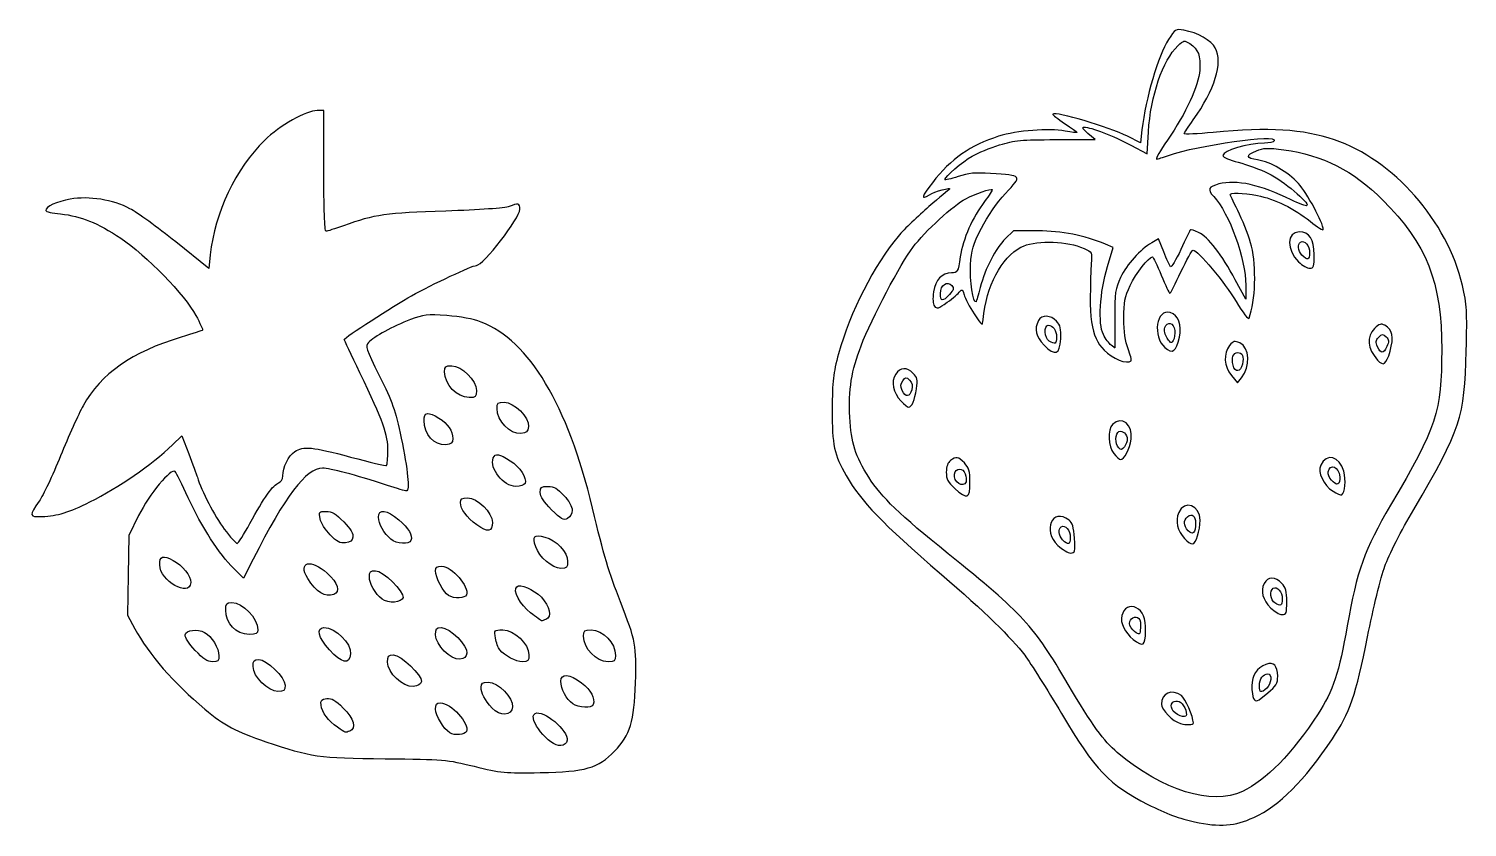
# Model space of a CAD drawing. Header units: centimetres. Extents: x -13.4 to 12.8, y -7.2 to 7.3.
import ezdxf

# ---------------------------------------------------------------- set-up
doc = ezdxf.new("R2010")
doc.units = ezdxf.units.CM
doc.header["$MEASUREMENT"] = 0
doc.layers.add('Layer 1', color=7, linetype='Continuous')

msp = doc.modelspace()

# ---------------------------------------------------------------- linework, layer by layer
at = {"layer": 'Layer 1'}
for points, knots in [([(7.80518, -7.06656), (7.54211, -7.01056), (7.29285, -6.91702), (6.9567, -6.74812), (6.9567, -6.74812), (6.25749, -6.39681), (6.0005, -6.1258), (5.38903, -5.09497), (5.38903, -5.09497), (5.13101, -4.66), (4.83056, -4.18481), (4.72136, -4.03899), (4.72136, -4.03899), (4.48424, -3.72236), (3.99828, -3.2499), (3.21099, -2.57057), (3.21099, -2.57057), (2.11623, -1.62593), (1.76077, -1.25663), (1.48204, -0.77428), (1.48204, -0.77428), (1.26048, -0.39086), (1.22418, -0.22065), (1.22607, 0.426), (1.22607, 0.426), (1.2276, 0.9486), (1.24248, 1.07962), (1.34128, 1.44003), (1.34128, 1.44003), (1.54568, 2.18567), (1.99318, 3.06697), (2.4246, 3.57352), (2.4246, 3.57352), (2.53842, 3.70716), (2.78986, 3.95032), (2.98335, 4.11388), (2.98335, 4.11388), (3.17684, 4.27744), (3.34447, 4.42006), (3.35585, 4.43083), (3.35585, 4.43083), (3.40332, 4.47573), (3.07891, 4.3862), (2.9901, 4.32989), (2.9901, 4.32989), (2.83099, 4.229), (2.84688, 4.29073), (3.0464, 4.54849), (3.0464, 4.54849), (3.38189, 4.98193), (3.74035, 5.23366), (4.24572, 5.3907), (4.24572, 5.3907), (4.59007, 5.4977), (5.15366, 5.54194), (5.45635, 5.48573), (5.45635, 5.48573), (5.57586, 5.46353), (5.67364, 5.45195), (5.67364, 5.46), (5.67364, 5.46), (5.67364, 5.46804), (5.57092, 5.54282), (5.44538, 5.62618), (5.44538, 5.62618), (5.31983, 5.70954), (5.22452, 5.78514), (5.23357, 5.79419), (5.23357, 5.79419), (5.2873, 5.84792), (6.24356, 5.56351), (6.59014, 5.39072), (6.59014, 5.39072), (6.59014, 5.39072), (6.82372, 5.27426), (6.82372, 5.27426), (6.82372, 5.27426), (6.82372, 5.27426), (6.85145, 5.50938), (6.85145, 5.50938), (6.85145, 5.50938), (6.92043, 6.09437), (7.14182, 6.84958), (7.33244, 7.15014), (7.33244, 7.15014), (7.45276, 7.33987), (7.46217, 7.34558), (7.61039, 7.31887), (7.61039, 7.31887), (7.86393, 7.27319), (8.11241, 7.13312), (8.18338, 6.99585), (8.18338, 6.99585), (8.32467, 6.72263), (8.17625, 6.24026), (7.78109, 5.68843), (7.78109, 5.68843), (7.6919, 5.56388), (7.61893, 5.45078), (7.61893, 5.43709), (7.61893, 5.43709), (7.61893, 5.4234), (7.8564, 5.43463), (8.14664, 5.46206), (8.14664, 5.46206), (9.16691, 5.55846), (9.76261, 5.52197), (10.34467, 5.32741), (10.34467, 5.32741), (11.41534, 4.96953), (12.40101, 3.848), (12.67074, 2.68073), (12.67074, 2.68073), (12.75085, 2.33407), (12.75794, 2.21178), (12.73955, 1.49462), (12.73955, 1.49462), (12.70808, 0.26715), (12.6487, 0.08766), (11.78555, -1.3894), (11.78555, -1.3894), (11.5679, -1.76185), (11.33206, -2.22621), (11.26147, -2.4213), (11.26147, -2.4213), (11.19088, -2.61639), (11.04979, -3.19362), (10.94794, -3.70403), (10.94794, -3.70403), (10.73708, -4.76075), (10.62477, -5.08681), (10.31047, -5.55473), (10.31047, -5.55473), (9.79159, -6.32723), (9.35106, -6.76847), (8.88129, -6.9862), (8.88129, -6.9862), (8.54299, -7.143), (8.26263, -7.16394), (7.80517, -7.06656), (7.80517, -7.06656), (7.80517, -7.06656), (7.80518, -7.06656), (7.80518, -7.06656)], [0, 0, 0, 0, 0.02702703, 0.02702703, 0.02702703, 0.02702703, 0.05405405, 0.05405405, 0.05405405, 0.05405405, 0.08108108, 0.08108108, 0.08108108, 0.08108108, 0.10810811, 0.10810811, 0.10810811, 0.10810811, 0.13513514, 0.13513514, 0.13513514, 0.13513514, 0.16216216, 0.16216216, 0.16216216, 0.16216216, 0.18918919, 0.18918919, 0.18918919, 0.18918919, 0.21621622, 0.21621622, 0.21621622, 0.21621622, 0.24324324, 0.24324324, 0.24324324, 0.24324324, 0.27027027, 0.27027027, 0.27027027, 0.27027027, 0.2972973, 0.2972973, 0.2972973, 0.2972973, 0.32432432, 0.32432432, 0.32432432, 0.32432432, 0.35135135, 0.35135135, 0.35135135, 0.35135135, 0.37837838, 0.37837838, 0.37837838, 0.37837838, 0.40540541, 0.40540541, 0.40540541, 0.40540541, 0.43243243, 0.43243243, 0.43243243, 0.43243243, 0.45945946, 0.45945946, 0.45945946, 0.45945946, 0.48648649, 0.48648649, 0.48648649, 0.48648649, 0.51351351, 0.51351351, 0.51351351, 0.51351351, 0.54054054, 0.54054054, 0.54054054, 0.54054054, 0.56756757, 0.56756757, 0.56756757, 0.56756757, 0.59459459, 0.59459459, 0.59459459, 0.59459459, 0.62162162, 0.62162162, 0.62162162, 0.62162162, 0.64864865, 0.64864865, 0.64864865, 0.64864865, 0.67567568, 0.67567568, 0.67567568, 0.67567568, 0.7027027, 0.7027027, 0.7027027, 0.7027027, 0.72972973, 0.72972973, 0.72972973, 0.72972973, 0.75675676, 0.75675676, 0.75675676, 0.75675676, 0.78378378, 0.78378378, 0.78378378, 0.78378378, 0.81081081, 0.81081081, 0.81081081, 0.81081081, 0.83783784, 0.83783784, 0.83783784, 0.83783784, 0.86486486, 0.86486486, 0.86486486, 0.86486486, 0.89189189, 0.89189189, 0.89189189, 0.89189189, 0.91891892, 0.91891892, 0.91891892, 0.91891892, 0.94594595, 0.94594595, 0.94594595, 0.94594595, 1, 1, 1, 1]), ([(6.35789, 2.07122), (6.35667, 2.55484), (6.36554, 2.61795), (6.46404, 2.82657), (6.46404, 2.82657), (6.57627, 3.06427), (6.81882, 3.3344), (7.0304, 3.45735), (7.0304, 3.45735), (7.0304, 3.45735), (7.15436, 3.52938), (7.15436, 3.52938), (7.15436, 3.52938), (7.15436, 3.52938), (7.24823, 3.2918), (7.24823, 3.2918), (7.24823, 3.2918), (7.29986, 3.16113), (7.35464, 3.03971), (7.36995, 3.02198), (7.36995, 3.02198), (7.38527, 3.00425), (7.46924, 3.14394), (7.55655, 3.3324), (7.55655, 3.3324), (7.64386, 3.52086), (7.72178, 3.68305), (7.72971, 3.69282), (7.72971, 3.69282), (7.73764, 3.70259), (7.80512, 3.6815), (7.87968, 3.64594), (7.87968, 3.64594), (8.0507, 3.56439), (8.30336, 3.23817), (8.54633, 2.78519), (8.54633, 2.78519), (8.54633, 2.78519), (8.73503, 2.43338), (8.73503, 2.43338), (8.73503, 2.43338), (8.73503, 2.43338), (8.73572, 2.68544), (8.73572, 2.68544), (8.73572, 2.68544), (8.73704, 3.16211), (8.43683, 3.99406), (8.15365, 4.29855), (8.15365, 4.29855), (8.03546, 4.42563), (8.05547, 4.4739), (8.24779, 4.52569), (8.24779, 4.52569), (8.55968, 4.60967), (9.02107, 4.50796), (9.55822, 4.23681), (9.55822, 4.23681), (9.7027, 4.16388), (9.83299, 4.1165), (9.84776, 4.13151), (9.84776, 4.13151), (9.89775, 4.18234), (9.41607, 4.58477), (9.14651, 4.71738), (9.14651, 4.71738), (8.99918, 4.78986), (8.75351, 4.88059), (8.60058, 4.91901), (8.60058, 4.91901), (8.44193, 4.95886), (8.32252, 5.0112), (8.32252, 5.04089), (8.32252, 5.04089), (8.32252, 5.1312), (8.76863, 5.26548), (9.07543, 5.26751), (9.07543, 5.26751), (9.15945, 5.26807), (9.23971, 5.28715), (9.25378, 5.30991), (9.25378, 5.30991), (9.33225, 5.43688), (7.86851, 5.23357), (7.33433, 5.0433), (7.33433, 5.0433), (7.23472, 5.00782), (7.13658, 4.97879), (7.11623, 4.97879), (7.11623, 4.97879), (7.09588, 4.97879), (7.18483, 5.13245), (7.31389, 5.32025), (7.31389, 5.32025), (7.65427, 5.81557), (7.87978, 6.30489), (7.90065, 6.59342), (7.90065, 6.59342), (7.91961, 6.85547), (7.87551, 6.97241), (7.71907, 7.07491), (7.71907, 7.07491), (7.61949, 7.14016), (7.61054, 7.1385), (7.50206, 7.03457), (7.50206, 7.03457), (7.22982, 6.77375), (7.00786, 6.12232), (6.96895, 5.46993), (6.96895, 5.46993), (6.96895, 5.46993), (6.94517, 5.0712), (6.94517, 5.0712), (6.94517, 5.0712), (6.94517, 5.0712), (6.6475, 5.23176), (6.6475, 5.23176), (6.6475, 5.23176), (6.34513, 5.39485), (5.92151, 5.55831), (5.80165, 5.55813), (5.80165, 5.55813), (5.75754, 5.55805), (5.77975, 5.52038), (5.86875, 5.44431), (5.86875, 5.44431), (5.86875, 5.44431), (6.0018, 5.33059), (6.0018, 5.33059), (6.0018, 5.33059), (6.0018, 5.33059), (5.2893, 5.33059), (5.2893, 5.33059), (5.2893, 5.33059), (4.65863, 5.33059), (4.54115, 5.31948), (4.26638, 5.23384), (4.26638, 5.23384), (4.09565, 5.18063), (3.87215, 5.08976), (3.76971, 5.03192), (3.76971, 5.03192), (3.58878, 4.92975), (3.27304, 4.65791), (3.27304, 4.6043), (3.27304, 4.6043), (3.27304, 4.58969), (3.38013, 4.61424), (3.51103, 4.65885), (3.51103, 4.65885), (3.70462, 4.72483), (3.81465, 4.73543), (4.10082, 4.71567), (4.10082, 4.71567), (4.68766, 4.67515), (4.68064, 4.68439), (4.37525, 4.35455), (4.37525, 4.35455), (4.21218, 4.17842), (4.04529, 3.93813), (3.93513, 3.72088), (3.93513, 3.72088), (3.78532, 3.42542), (3.75455, 3.32211), (3.73757, 3.05753), (3.73757, 3.05753), (3.72006, 2.78467), (3.78743, 2.33381), (3.83814, 2.38451), (3.83814, 2.38451), (3.84673, 2.3931), (3.88181, 2.51004), (3.9161, 2.64438), (3.9161, 2.64438), (4.00403, 2.98887), (4.19437, 3.36037), (4.36992, 3.53016), (4.36992, 3.53016), (4.36992, 3.53016), (4.5197, 3.67502), (4.5197, 3.67502), (4.5197, 3.67502), (4.5197, 3.67502), (4.96214, 3.67298), (4.96214, 3.67298), (4.96214, 3.67298), (5.39732, 3.67097), (5.80649, 3.59), (6.18897, 3.43019), (6.18897, 3.43019), (6.18897, 3.43019), (6.32585, 3.373), (6.32585, 3.373), (6.32585, 3.373), (6.32585, 3.373), (6.22454, 3.02734), (6.22454, 3.02734), (6.22454, 3.02734), (6.08513, 2.55168), (6.05101, 1.98248), (6.15039, 1.79017), (6.15039, 1.79017), (6.19109, 1.7114), (6.25413, 1.62427), (6.29047, 1.59653), (6.29047, 1.59653), (6.32681, 1.5688), (6.35714, 1.54552), (6.35787, 1.54479), (6.35787, 1.54479), (6.35861, 1.54407), (6.35861, 1.78094), (6.35787, 2.07118), (6.35787, 2.07118), (6.35787, 2.07118), (6.35789, 2.07122), (6.35789, 2.07122)], [0, 0, 0, 0, 0.01818182, 0.01818182, 0.01818182, 0.01818182, 0.03636364, 0.03636364, 0.03636364, 0.03636364, 0.05454545, 0.05454545, 0.05454545, 0.05454545, 0.07272727, 0.07272727, 0.07272727, 0.07272727, 0.09090909, 0.09090909, 0.09090909, 0.09090909, 0.10909091, 0.10909091, 0.10909091, 0.10909091, 0.12727273, 0.12727273, 0.12727273, 0.12727273, 0.14545455, 0.14545455, 0.14545455, 0.14545455, 0.16363636, 0.16363636, 0.16363636, 0.16363636, 0.18181818, 0.18181818, 0.18181818, 0.18181818, 0.2, 0.2, 0.2, 0.2, 0.21818182, 0.21818182, 0.21818182, 0.21818182, 0.23636364, 0.23636364, 0.23636364, 0.23636364, 0.25454545, 0.25454545, 0.25454545, 0.25454545, 0.27272727, 0.27272727, 0.27272727, 0.27272727, 0.29090909, 0.29090909, 0.29090909, 0.29090909, 0.30909091, 0.30909091, 0.30909091, 0.30909091, 0.32727273, 0.32727273, 0.32727273, 0.32727273, 0.34545455, 0.34545455, 0.34545455, 0.34545455, 0.36363636, 0.36363636, 0.36363636, 0.36363636, 0.38181818, 0.38181818, 0.38181818, 0.38181818, 0.4, 0.4, 0.4, 0.4, 0.41818182, 0.41818182, 0.41818182, 0.41818182, 0.43636364, 0.43636364, 0.43636364, 0.43636364, 0.45454545, 0.45454545, 0.45454545, 0.45454545, 0.47272727, 0.47272727, 0.47272727, 0.47272727, 0.49090909, 0.49090909, 0.49090909, 0.49090909, 0.50909091, 0.50909091, 0.50909091, 0.50909091, 0.52727273, 0.52727273, 0.52727273, 0.52727273, 0.54545455, 0.54545455, 0.54545455, 0.54545455, 0.56363636, 0.56363636, 0.56363636, 0.56363636, 0.58181818, 0.58181818, 0.58181818, 0.58181818, 0.6, 0.6, 0.6, 0.6, 0.61818182, 0.61818182, 0.61818182, 0.61818182, 0.63636364, 0.63636364, 0.63636364, 0.63636364, 0.65454545, 0.65454545, 0.65454545, 0.65454545, 0.67272727, 0.67272727, 0.67272727, 0.67272727, 0.69090909, 0.69090909, 0.69090909, 0.69090909, 0.70909091, 0.70909091, 0.70909091, 0.70909091, 0.72727273, 0.72727273, 0.72727273, 0.72727273, 0.74545455, 0.74545455, 0.74545455, 0.74545455, 0.76363636, 0.76363636, 0.76363636, 0.76363636, 0.78181818, 0.78181818, 0.78181818, 0.78181818, 0.8, 0.8, 0.8, 0.8, 0.81818182, 0.81818182, 0.81818182, 0.81818182, 0.83636364, 0.83636364, 0.83636364, 0.83636364, 0.85454545, 0.85454545, 0.85454545, 0.85454545, 0.87272727, 0.87272727, 0.87272727, 0.87272727, 0.89090909, 0.89090909, 0.89090909, 0.89090909, 0.90909091, 0.90909091, 0.90909091, 0.90909091, 0.92727273, 0.92727273, 0.92727273, 0.92727273, 0.94545455, 0.94545455, 0.94545455, 0.94545455, 0.96363636, 0.96363636, 0.96363636, 0.96363636, 1, 1, 1, 1]), ([(-9.81272, -1.74672), (-9.99025, -1.50754), (-10.22773, -1.05084), (-10.30234, -0.80512), (-10.30234, -0.80512), (-10.31962, -0.74821), (-10.38954, -0.55545), (-10.45772, -0.37677), (-10.45772, -0.37677), (-10.45772, -0.37677), (-10.58168, -0.0519), (-10.58168, -0.0519), (-10.58168, -0.0519), (-10.58168, -0.0519), (-10.75299, -0.21478), (-10.75299, -0.21478), (-10.75299, -0.21478), (-11.13921, -0.582), (-11.7229, -0.9856), (-12.25376, -1.25251), (-12.25376, -1.25251), (-12.63188, -1.44263), (-12.83729, -1.5053), (-13.12265, -1.51764), (-13.12265, -1.51764), (-13.35875, -1.52784), (-13.36356, -1.50149), (-13.17375, -1.23718), (-13.17375, -1.23718), (-13.10447, -1.14071), (-12.93048, -0.77183), (-12.78711, -0.41745), (-12.78711, -0.41745), (-12.64374, -0.06307), (-12.45988, 0.34588), (-12.37855, 0.49133), (-12.37855, 0.49133), (-12.04771, 1.08292), (-11.50153, 1.46584), (-10.59319, 1.74303), (-10.59319, 1.74303), (-10.38831, 1.80555), (-10.21424, 1.8618), (-10.20636, 1.86802), (-10.20636, 1.86802), (-10.19848, 1.87425), (-10.25394, 1.9955), (-10.32961, 2.13747), (-10.32961, 2.13747), (-10.52354, 2.50132), (-11.23324, 3.23076), (-11.69162, 3.53737), (-11.69162, 3.53737), (-12.11814, 3.82267), (-12.41173, 3.94146), (-12.78471, 3.97968), (-12.78471, 3.97968), (-12.93383, 3.99496), (-13.05584, 4.02308), (-13.05584, 4.04218), (-13.05584, 4.04218), (-13.05584, 4.11236), (-12.8535, 4.2063), (-12.60991, 4.24921), (-12.60991, 4.24921), (-12.26993, 4.3091), (-11.83131, 4.23902), (-11.52533, 4.07594), (-11.52533, 4.07594), (-11.39739, 4.00775), (-11.02357, 3.7356), (-10.69462, 3.47116), (-10.69462, 3.47116), (-10.69462, 3.47116), (-10.09653, 2.99036), (-10.09653, 2.99036), (-10.09653, 2.99036), (-10.09653, 2.99036), (-10.069, 3.23567), (-10.069, 3.23567), (-10.069, 3.23567), (-9.98217, 4.0095), (-9.6071, 4.80067), (-9.08199, 5.31769), (-9.08199, 5.31769), (-8.81117, 5.58434), (-8.32599, 5.85853), (-8.12499, 5.85853), (-8.12499, 5.85853), (-8.12499, 5.85853), (-8.00638, 5.85853), (-8.00638, 5.85853), (-8.00638, 5.85853), (-8.00638, 5.85853), (-8.00638, 4.76172), (-8.00638, 4.76172), (-8.00638, 4.76172), (-8.00638, 4.10445), (-7.99078, 3.66491), (-7.96746, 3.66491), (-7.96746, 3.66491), (-7.94605, 3.66491), (-7.80171, 3.71063), (-7.64669, 3.76651), (-7.64669, 3.76651), (-7.08508, 3.96896), (-6.87109, 3.99978), (-5.79206, 4.03364), (-5.79206, 4.03364), (-5.18323, 4.05274), (-4.70938, 4.08575), (-4.64082, 4.11384), (-4.64082, 4.11384), (-4.47572, 4.18148), (-4.44692, 4.1743), (-4.44692, 4.06546), (-4.44692, 4.06546), (-4.44692, 3.9024), (-5.1101, 3.04407), (-5.23608, 3.04407), (-5.23608, 3.04407), (-5.30745, 3.04407), (-6.03745, 2.70225), (-6.4129, 2.49303), (-6.4129, 2.49303), (-6.73961, 2.31097), (-7.63388, 1.73054), (-7.63388, 1.70054), (-7.63388, 1.70054), (-7.63388, 1.69446), (-7.50559, 1.42155), (-7.34879, 1.09406), (-7.34879, 1.09406), (-6.92368, 0.2062), (-6.83821, -0.03276), (-6.84228, -0.32205), (-6.84228, -0.32205), (-6.84419, -0.45779), (-6.85441, -0.57751), (-6.865, -0.58809), (-6.865, -0.58809), (-6.87559, -0.59868), (-7.16954, -0.53077), (-7.51823, -0.4372), (-7.51823, -0.4372), (-8.22018, -0.24882), (-8.37249, -0.23384), (-8.53085, -0.33761), (-8.53085, -0.33761), (-8.6489, -0.41496), (-8.75139, -0.62069), (-8.75139, -0.78031), (-8.75139, -0.78031), (-8.75139, -0.84308), (-8.78074, -0.89164), (-8.82767, -0.90654), (-8.82767, -0.90654), (-8.92491, -0.9374), (-9.09893, -1.18446), (-9.34661, -1.64326), (-9.34661, -1.64326), (-9.45414, -1.84244), (-9.5598, -2.00541), (-9.58142, -2.00541), (-9.58142, -2.00541), (-9.60304, -2.00541), (-9.70713, -1.889), (-9.81273, -1.74673), (-9.81273, -1.74673), (-9.81273, -1.74673), (-9.81272, -1.74672), (-9.81272, -1.74672)], [0, 0, 0, 0, 0.02272727, 0.02272727, 0.02272727, 0.02272727, 0.04545455, 0.04545455, 0.04545455, 0.04545455, 0.06818182, 0.06818182, 0.06818182, 0.06818182, 0.09090909, 0.09090909, 0.09090909, 0.09090909, 0.11363636, 0.11363636, 0.11363636, 0.11363636, 0.13636364, 0.13636364, 0.13636364, 0.13636364, 0.15909091, 0.15909091, 0.15909091, 0.15909091, 0.18181818, 0.18181818, 0.18181818, 0.18181818, 0.20454545, 0.20454545, 0.20454545, 0.20454545, 0.22727273, 0.22727273, 0.22727273, 0.22727273, 0.25, 0.25, 0.25, 0.25, 0.27272727, 0.27272727, 0.27272727, 0.27272727, 0.29545455, 0.29545455, 0.29545455, 0.29545455, 0.31818182, 0.31818182, 0.31818182, 0.31818182, 0.34090909, 0.34090909, 0.34090909, 0.34090909, 0.36363636, 0.36363636, 0.36363636, 0.36363636, 0.38636364, 0.38636364, 0.38636364, 0.38636364, 0.40909091, 0.40909091, 0.40909091, 0.40909091, 0.43181818, 0.43181818, 0.43181818, 0.43181818, 0.45454545, 0.45454545, 0.45454545, 0.45454545, 0.47727273, 0.47727273, 0.47727273, 0.47727273, 0.5, 0.5, 0.5, 0.5, 0.52272727, 0.52272727, 0.52272727, 0.52272727, 0.54545455, 0.54545455, 0.54545455, 0.54545455, 0.56818182, 0.56818182, 0.56818182, 0.56818182, 0.59090909, 0.59090909, 0.59090909, 0.59090909, 0.61363636, 0.61363636, 0.61363636, 0.61363636, 0.63636364, 0.63636364, 0.63636364, 0.63636364, 0.65909091, 0.65909091, 0.65909091, 0.65909091, 0.68181818, 0.68181818, 0.68181818, 0.68181818, 0.70454545, 0.70454545, 0.70454545, 0.70454545, 0.72727273, 0.72727273, 0.72727273, 0.72727273, 0.75, 0.75, 0.75, 0.75, 0.77272727, 0.77272727, 0.77272727, 0.77272727, 0.79545455, 0.79545455, 0.79545455, 0.79545455, 0.81818182, 0.81818182, 0.81818182, 0.81818182, 0.84090909, 0.84090909, 0.84090909, 0.84090909, 0.86363636, 0.86363636, 0.86363636, 0.86363636, 0.88636364, 0.88636364, 0.88636364, 0.88636364, 0.90909091, 0.90909091, 0.90909091, 0.90909091, 0.93181818, 0.93181818, 0.93181818, 0.93181818, 0.95454545, 0.95454545, 0.95454545, 0.95454545, 1, 1, 1, 1]), ([(8.67435, -6.51252), (9.10613, -6.31051), (9.57576, -5.82961), (10.05162, -5.10216), (10.05162, -5.10216), (10.31805, -4.69487), (10.43389, -4.34401), (10.57986, -3.50217), (10.57986, -3.50217), (10.75241, -2.50705), (10.89214, -2.11764), (11.36562, -1.31234), (11.36562, -1.31234), (12.20724, 0.11908), (12.29176, 0.37627), (12.29444, 1.51421), (12.29444, 1.51421), (12.29733, 2.73893), (12.02228, 3.43706), (11.22183, 4.23666), (11.22183, 4.23666), (10.69016, 4.76777), (10.12891, 5.05228), (9.42912, 5.1454), (9.42912, 5.1454), (9.1347, 5.18458), (9.05585, 5.18197), (8.92872, 5.12886), (8.92872, 5.12886), (8.73113, 5.0463), (8.73797, 4.99575), (8.95136, 4.96163), (8.95136, 4.96163), (9.19347, 4.92291), (9.49558, 4.74857), (9.6945, 4.53277), (9.6945, 4.53277), (9.84465, 4.36988), (10.14365, 3.81415), (10.14365, 3.69798), (10.14365, 3.69798), (10.14365, 3.67346), (10.03668, 3.74053), (9.90595, 3.84701), (9.90595, 3.84701), (9.62325, 4.07727), (9.25484, 4.25751), (8.94788, 4.31572), (8.94788, 4.31572), (8.68627, 4.36533), (8.43398, 4.37105), (8.45359, 4.32692), (8.45359, 4.32692), (8.46118, 4.30985), (8.53741, 4.15168), (8.623, 3.97544), (8.623, 3.97544), (8.70859, 3.7992), (8.80609, 3.53845), (8.83968, 3.39599), (8.83968, 3.39599), (8.93265, 3.00168), (8.91323, 2.41348), (8.79642, 2.08598), (8.79642, 2.08598), (8.78443, 2.05238), (8.68558, 2.18001), (8.55954, 2.39182), (8.55954, 2.39182), (8.35642, 2.73315), (7.86313, 3.32323), (7.78091, 3.32323), (7.78091, 3.32323), (7.76045, 3.32323), (7.66103, 3.14629), (7.55997, 2.93003), (7.55997, 2.93003), (7.45891, 2.71377), (7.3679, 2.53683), (7.35771, 2.53683), (7.35771, 2.53683), (7.34752, 2.53683), (7.27767, 2.68583), (7.20248, 2.86794), (7.20248, 2.86794), (7.12729, 3.05005), (7.05419, 3.19905), (7.04004, 3.19905), (7.04004, 3.19905), (6.97149, 3.19905), (6.74169, 2.90321), (6.63816, 2.68169), (6.63816, 2.68169), (6.53958, 2.47077), (6.5221, 2.38035), (6.5221, 2.08155), (6.5221, 2.08155), (6.5221, 1.83796), (6.54573, 1.66849), (6.59892, 1.53063), (6.59892, 1.53063), (6.64117, 1.42112), (6.66532, 1.3211), (6.65259, 1.30837), (6.65259, 1.30837), (6.58717, 1.24295), (6.30534, 1.35515), (6.16529, 1.50238), (6.16529, 1.50238), (5.92033, 1.75988), (5.87711, 2.07028), (5.93503, 3.15586), (5.93503, 3.15586), (5.94226, 3.29143), (5.93183, 3.3031), (5.73572, 3.37885), (5.73572, 3.37885), (5.4254, 3.49871), (4.88034, 3.49752), (4.65397, 3.3765), (4.65397, 3.3765), (4.29333, 3.18368), (4.02481, 2.66895), (3.96763, 2.06086), (3.96763, 2.06086), (3.95605, 1.93774), (3.95466, 1.93862), (3.80314, 2.16433), (3.80314, 2.16433), (3.71909, 2.28953), (3.63718, 2.44613), (3.62113, 2.51232), (3.62113, 2.51232), (3.597, 2.61178), (3.58401, 2.62202), (3.54632, 2.57129), (3.54632, 2.57129), (3.52123, 2.53753), (3.41738, 2.44978), (3.31553, 2.37628), (3.31553, 2.37628), (3.15456, 2.26013), (3.12429, 2.25095), (3.08397, 2.30609), (3.08397, 2.30609), (3.0544, 2.34654), (3.0483, 2.44009), (3.06715, 2.56431), (3.06715, 2.56431), (3.10073, 2.78557), (3.21814, 2.90933), (3.39447, 2.90933), (3.39447, 2.90933), (3.50156, 2.90933), (3.50876, 2.9226), (3.55155, 3.19907), (3.55155, 3.19907), (3.60321, 3.5328), (3.77243, 3.91835), (3.99386, 4.2068), (3.99386, 4.2068), (4.07858, 4.31717), (4.14022, 4.41515), (4.13083, 4.42453), (4.13083, 4.42453), (4.10947, 4.44589), (3.82163, 4.34551), (3.65053, 4.25703), (3.65053, 4.25703), (3.43465, 4.14539), (2.90788, 3.66032), (2.69006, 3.37259), (2.69006, 3.37259), (2.47065, 3.08275), (1.95141, 2.09401), (1.75023, 1.58293), (1.75023, 1.58293), (1.57666, 1.142), (1.51945, 0.77972), (1.54546, 0.28622), (1.54546, 0.28622), (1.57005, -0.18035), (1.64712, -0.42353), (1.89141, -0.80541), (1.89141, -0.80541), (2.12513, -1.17078), (2.44455, -1.47868), (3.33185, -2.19392), (3.33185, -2.19392), (4.69083, -3.28937), (4.8818, -3.49737), (5.51095, -4.56739), (5.51095, -4.56739), (5.94855, -5.31164), (6.15593, -5.59941), (6.40327, -5.80564), (6.40327, -5.80564), (7.23596, -6.49995), (8.11586, -6.77383), (8.67434, -6.51254), (8.67434, -6.51254), (8.67434, -6.51254), (8.67435, -6.51252), (8.67435, -6.51252)], [0, 0, 0, 0, 0.01923077, 0.01923077, 0.01923077, 0.01923077, 0.03846154, 0.03846154, 0.03846154, 0.03846154, 0.05769231, 0.05769231, 0.05769231, 0.05769231, 0.07692308, 0.07692308, 0.07692308, 0.07692308, 0.09615385, 0.09615385, 0.09615385, 0.09615385, 0.11538462, 0.11538462, 0.11538462, 0.11538462, 0.13461538, 0.13461538, 0.13461538, 0.13461538, 0.15384615, 0.15384615, 0.15384615, 0.15384615, 0.17307692, 0.17307692, 0.17307692, 0.17307692, 0.19230769, 0.19230769, 0.19230769, 0.19230769, 0.21153846, 0.21153846, 0.21153846, 0.21153846, 0.23076923, 0.23076923, 0.23076923, 0.23076923, 0.25, 0.25, 0.25, 0.25, 0.26923077, 0.26923077, 0.26923077, 0.26923077, 0.28846154, 0.28846154, 0.28846154, 0.28846154, 0.30769231, 0.30769231, 0.30769231, 0.30769231, 0.32692308, 0.32692308, 0.32692308, 0.32692308, 0.34615385, 0.34615385, 0.34615385, 0.34615385, 0.36538462, 0.36538462, 0.36538462, 0.36538462, 0.38461538, 0.38461538, 0.38461538, 0.38461538, 0.40384615, 0.40384615, 0.40384615, 0.40384615, 0.42307692, 0.42307692, 0.42307692, 0.42307692, 0.44230769, 0.44230769, 0.44230769, 0.44230769, 0.46153846, 0.46153846, 0.46153846, 0.46153846, 0.48076923, 0.48076923, 0.48076923, 0.48076923, 0.5, 0.5, 0.5, 0.5, 0.51923077, 0.51923077, 0.51923077, 0.51923077, 0.53846154, 0.53846154, 0.53846154, 0.53846154, 0.55769231, 0.55769231, 0.55769231, 0.55769231, 0.57692308, 0.57692308, 0.57692308, 0.57692308, 0.59615385, 0.59615385, 0.59615385, 0.59615385, 0.61538462, 0.61538462, 0.61538462, 0.61538462, 0.63461538, 0.63461538, 0.63461538, 0.63461538, 0.65384615, 0.65384615, 0.65384615, 0.65384615, 0.67307692, 0.67307692, 0.67307692, 0.67307692, 0.69230769, 0.69230769, 0.69230769, 0.69230769, 0.71153846, 0.71153846, 0.71153846, 0.71153846, 0.73076923, 0.73076923, 0.73076923, 0.73076923, 0.75, 0.75, 0.75, 0.75, 0.76923077, 0.76923077, 0.76923077, 0.76923077, 0.78846154, 0.78846154, 0.78846154, 0.78846154, 0.80769231, 0.80769231, 0.80769231, 0.80769231, 0.82692308, 0.82692308, 0.82692308, 0.82692308, 0.84615385, 0.84615385, 0.84615385, 0.84615385, 0.86538462, 0.86538462, 0.86538462, 0.86538462, 0.88461538, 0.88461538, 0.88461538, 0.88461538, 0.90384615, 0.90384615, 0.90384615, 0.90384615, 0.92307692, 0.92307692, 0.92307692, 0.92307692, 0.94230769, 0.94230769, 0.94230769, 0.94230769, 0.96153846, 0.96153846, 0.96153846, 0.96153846, 1, 1, 1, 1]), ([(9.69513, 3.10999), (9.47122, 3.31916), (9.47926, 3.65435), (9.70819, 3.65435), (9.70819, 3.65435), (9.89119, 3.65435), (9.9781, 3.52107), (9.9781, 3.24046), (9.9781, 3.24046), (9.9781, 3.02434), (9.96793, 2.99213), (9.8997, 2.99213), (9.8997, 2.99213), (9.85658, 2.99213), (9.76452, 3.04517), (9.69512, 3.10999), (9.69512, 3.10999), (9.69512, 3.10999), (9.69513, 3.10999), (9.69513, 3.10999)], [0, 0, 0, 0, 0.16666667, 0.16666667, 0.16666667, 0.16666667, 0.33333333, 0.33333333, 0.33333333, 0.33333333, 0.5, 0.5, 0.5, 0.5, 0.66666667, 0.66666667, 0.66666667, 0.66666667, 1, 1, 1, 1]), ([(9.89533, 3.27678), (9.89533, 3.40423), (9.80266, 3.51314), (9.73159, 3.46922), (9.73159, 3.46922), (9.6674, 3.42955), (9.67923, 3.31918), (9.75689, 3.23337), (9.75689, 3.23337), (9.85384, 3.12624), (9.89534, 3.13925), (9.89534, 3.27678), (9.89534, 3.27678), (9.89534, 3.27678), (9.89533, 3.27678), (9.89533, 3.27678)], [0, 0, 0, 0, 0.2, 0.2, 0.2, 0.2, 0.4, 0.4, 0.4, 0.4, 0.6, 0.6, 0.6, 0.6, 1, 1, 1, 1]), ([(3.35471, 2.51494), (3.43377, 2.59909), (3.4416, 2.62825), (3.39897, 2.67963), (3.39897, 2.67963), (3.31888, 2.77613), (3.1903, 2.68726), (3.1903, 2.5354), (3.1903, 2.5354), (3.1903, 2.38592), (3.22898, 2.38111), (3.35472, 2.51495), (3.35472, 2.51495), (3.35472, 2.51495), (3.35471, 2.51494), (3.35471, 2.51494)], [0, 0, 0, 0, 0.2, 0.2, 0.2, 0.2, 0.4, 0.4, 0.4, 0.4, 0.6, 0.6, 0.6, 0.6, 1, 1, 1, 1]), ([(-5.27469, -6.05667), (-5.77737, -5.93318), (-5.82319, -5.92925), (-6.88886, -5.91849), (-6.88886, -5.91849), (-8.10985, -5.90615), (-8.23907, -5.88777), (-9.05582, -5.6102), (-9.05582, -5.6102), (-9.61381, -5.42057), (-9.80269, -5.31961), (-10.16877, -5.01529), (-10.16877, -5.01529), (-10.72055, -4.55661), (-11.19796, -4.00843), (-11.43836, -3.5575), (-11.43836, -3.5575), (-11.43836, -3.5575), (-11.57075, -3.30917), (-11.57075, -3.30917), (-11.57075, -3.30917), (-11.57075, -3.30917), (-11.55794, -2.58486), (-11.55794, -2.58486), (-11.55794, -2.58486), (-11.55794, -2.58486), (-11.54513, -1.86055), (-11.54513, -1.86055), (-11.54513, -1.86055), (-11.54513, -1.86055), (-11.36871, -1.49977), (-11.36871, -1.49977), (-11.36871, -1.49977), (-11.17985, -1.11355), (-10.77561, -0.62604), (-10.70692, -0.70166), (-10.70692, -0.70166), (-10.68624, -0.72442), (-10.57877, -0.93861), (-10.46809, -1.17763), (-10.46809, -1.17763), (-10.22419, -1.70438), (-9.89888, -2.2112), (-9.64767, -2.45581), (-9.64767, -2.45581), (-9.64767, -2.45581), (-9.46141, -2.63718), (-9.46141, -2.63718), (-9.46141, -2.63718), (-9.46141, -2.63718), (-9.28737, -2.29025), (-9.28737, -2.29025), (-9.28737, -2.29025), (-8.71603, -1.15135), (-8.32573, -0.63957), (-8.02852, -0.63957), (-8.02852, -0.63957), (-7.89254, -0.63957), (-7.443, -0.75885), (-6.84863, -0.95263), (-6.84863, -0.95263), (-6.67853, -1.00809), (-6.52487, -1.05346), (-6.50717, -1.05346), (-6.50717, -1.05346), (-6.44107, -1.05346), (-6.47886, -0.66563), (-6.6008, -0.09261), (-6.6008, -0.09261), (-6.71035, 0.42218), (-6.76116, 0.56782), (-6.99374, 1.03371), (-6.99374, 1.03371), (-7.2464, 1.53982), (-7.2571, 1.57295), (-7.19143, 1.64551), (-7.19143, 1.64551), (-7.09503, 1.75203), (-6.75373, 1.93848), (-6.43359, 2.05951), (-6.43359, 2.05951), (-6.18984, 2.15167), (-6.12762, 2.15859), (-5.77136, 2.13323), (-5.77136, 2.13323), (-5.52757, 2.11587), (-5.291, 2.07138), (-5.14877, 2.01613), (-5.14877, 2.01613), (-4.27273, 1.67585), (-3.57555, 0.51038), (-3.12687, -1.36389), (-3.12687, -1.36389), (-2.9195, -2.23012), (-2.82902, -2.53396), (-2.61946, -3.06777), (-2.61946, -3.06777), (-2.33917, -3.78175), (-2.32412, -3.8625), (-2.34525, -4.53938), (-2.34525, -4.53938), (-2.36716, -5.24143), (-2.44173, -5.48575), (-2.72408, -5.78042), (-2.72408, -5.78042), (-3.02012, -6.08938), (-3.25331, -6.15694), (-4.07442, -6.1716), (-4.07442, -6.1716), (-4.71881, -6.1831), (-4.78653, -6.17662), (-5.2747, -6.05669), (-5.2747, -6.05669), (-5.2747, -6.05669), (-5.27469, -6.05667), (-5.27469, -6.05667)], [0, 0, 0, 0, 0.03333333, 0.03333333, 0.03333333, 0.03333333, 0.06666667, 0.06666667, 0.06666667, 0.06666667, 0.1, 0.1, 0.1, 0.1, 0.13333333, 0.13333333, 0.13333333, 0.13333333, 0.16666667, 0.16666667, 0.16666667, 0.16666667, 0.2, 0.2, 0.2, 0.2, 0.23333333, 0.23333333, 0.23333333, 0.23333333, 0.26666667, 0.26666667, 0.26666667, 0.26666667, 0.3, 0.3, 0.3, 0.3, 0.33333333, 0.33333333, 0.33333333, 0.33333333, 0.36666667, 0.36666667, 0.36666667, 0.36666667, 0.4, 0.4, 0.4, 0.4, 0.43333333, 0.43333333, 0.43333333, 0.43333333, 0.46666667, 0.46666667, 0.46666667, 0.46666667, 0.5, 0.5, 0.5, 0.5, 0.53333333, 0.53333333, 0.53333333, 0.53333333, 0.56666667, 0.56666667, 0.56666667, 0.56666667, 0.6, 0.6, 0.6, 0.6, 0.63333333, 0.63333333, 0.63333333, 0.63333333, 0.66666667, 0.66666667, 0.66666667, 0.66666667, 0.7, 0.7, 0.7, 0.7, 0.73333333, 0.73333333, 0.73333333, 0.73333333, 0.76666667, 0.76666667, 0.76666667, 0.76666667, 0.8, 0.8, 0.8, 0.8, 0.83333333, 0.83333333, 0.83333333, 0.83333333, 0.86666667, 0.86666667, 0.86666667, 0.86666667, 0.9, 0.9, 0.9, 0.9, 0.93333333, 0.93333333, 0.93333333, 0.93333333, 1, 1, 1, 1]), ([(5.07257, 1.59824), (4.9229, 1.74791), (4.89031, 1.89124), (4.97148, 2.0429), (4.97148, 2.0429), (5.02925, 2.15085), (5.19497, 2.1446), (5.3013, 2.03047), (5.3013, 2.03047), (5.37101, 1.95564), (5.38515, 1.89446), (5.37534, 1.71011), (5.37534, 1.71011), (5.36007, 1.42309), (5.27804, 1.39278), (5.07257, 1.59825), (5.07257, 1.59825), (5.07257, 1.59825), (5.07257, 1.59824), (5.07257, 1.59824)], [0, 0, 0, 0, 0.16666667, 0.16666667, 0.16666667, 0.16666667, 0.33333333, 0.33333333, 0.33333333, 0.33333333, 0.5, 0.5, 0.5, 0.5, 0.66666667, 0.66666667, 0.66666667, 0.66666667, 1, 1, 1, 1]), ([(7.26722, 1.55361), (7.03623, 1.7523), (7.11415, 2.26642), (7.36327, 2.18736), (7.36327, 2.18736), (7.51246, 2.14001), (7.57792, 1.96486), (7.53015, 1.74086), (7.53015, 1.74086), (7.47408, 1.47799), (7.40902, 1.43165), (7.26723, 1.55361), (7.26723, 1.55361), (7.26723, 1.55361), (7.26722, 1.55361), (7.26722, 1.55361)], [0, 0, 0, 0, 0.2, 0.2, 0.2, 0.2, 0.4, 0.4, 0.4, 0.4, 0.6, 0.6, 0.6, 0.6, 1, 1, 1, 1]), ([(5.30114, 1.74217), (5.30114, 1.86584), (5.23599, 1.95739), (5.148, 1.95739), (5.148, 1.95739), (5.06572, 1.95739), (5.0811, 1.72079), (5.16663, 1.67098), (5.16663, 1.67098), (5.27899, 1.60554), (5.30114, 1.61726), (5.30114, 1.74217)], [0, 0, 0, 0, 0.25, 0.25, 0.25, 0.25, 0.5, 0.5, 0.5, 0.5, 1, 1, 1, 1]), ([(7.44567, 1.86497), (7.42961, 2.0039), (7.30628, 2.0394), (7.26722, 1.91633), (7.26722, 1.91633), (7.25021, 1.86273), (7.26677, 1.78766), (7.3102, 1.72135), (7.3102, 1.72135), (7.37274, 1.62589), (7.38531, 1.6215), (7.41975, 1.68304), (7.41975, 1.68304), (7.44115, 1.72127), (7.4528, 1.80314), (7.44566, 1.86497), (7.44566, 1.86497), (7.44566, 1.86497), (7.44567, 1.86497), (7.44567, 1.86497)], [0, 0, 0, 0, 0.16666667, 0.16666667, 0.16666667, 0.16666667, 0.33333333, 0.33333333, 0.33333333, 0.33333333, 0.5, 0.5, 0.5, 0.5, 0.66666667, 0.66666667, 0.66666667, 0.66666667, 1, 1, 1, 1]), ([(11.12804, 1.32621), (10.94386, 1.53735), (10.92419, 1.74834), (11.07464, 1.8988), (11.07464, 1.8988), (11.16026, 1.98442), (11.19232, 1.99424), (11.26287, 1.95649), (11.26287, 1.95649), (11.40232, 1.88186), (11.43003, 1.74243), (11.35666, 1.48454), (11.35666, 1.48454), (11.28795, 1.24301), (11.2335, 1.20531), (11.12803, 1.32622), (11.12803, 1.32622), (11.12803, 1.32622), (11.12804, 1.32621), (11.12804, 1.32621)], [0, 0, 0, 0, 0.16666667, 0.16666667, 0.16666667, 0.16666667, 0.33333333, 0.33333333, 0.33333333, 0.33333333, 0.5, 0.5, 0.5, 0.5, 0.66666667, 0.66666667, 0.66666667, 0.66666667, 1, 1, 1, 1]), ([(8.47534, 1.04495), (8.33979, 1.20604), (8.32509, 1.44498), (8.44185, 1.58917), (8.44185, 1.58917), (8.51034, 1.67375), (8.53273, 1.67948), (8.62696, 1.63655), (8.62696, 1.63655), (8.80633, 1.55482), (8.82466, 1.20635), (8.66027, 1.00334), (8.66027, 1.00334), (8.66027, 1.00334), (8.58675, 0.91255), (8.58675, 0.91255), (8.58675, 0.91255), (8.58675, 0.91255), (8.47534, 1.04495), (8.47534, 1.04495)], [0, 0, 0, 0, 0.16666667, 0.16666667, 0.16666667, 0.16666667, 0.33333333, 0.33333333, 0.33333333, 0.33333333, 0.5, 0.5, 0.5, 0.5, 0.66666667, 0.66666667, 0.66666667, 0.66666667, 1, 1, 1, 1]), ([(11.29808, 1.5709), (11.33968, 1.66219), (11.33727, 1.69209), (11.28403, 1.74533), (11.28403, 1.74533), (11.22595, 1.8034), (11.21311, 1.80291), (11.15035, 1.74016), (11.15035, 1.74016), (11.09317, 1.68298), (11.08936, 1.65222), (11.12877, 1.56573), (11.12877, 1.56573), (11.18989, 1.43159), (11.23524, 1.43298), (11.29808, 1.5709)], [0, 0, 0, 0, 0.2, 0.2, 0.2, 0.2, 0.4, 0.4, 0.4, 0.4, 0.6, 0.6, 0.6, 0.6, 1, 1, 1, 1]), ([(8.67413, 1.25277), (8.70485, 1.39262), (8.67659, 1.46073), (8.58783, 1.46073), (8.58783, 1.46073), (8.50828, 1.46073), (8.47261, 1.36252), (8.50512, 1.233), (8.50512, 1.233), (8.54072, 1.09115), (8.64121, 1.10291), (8.67413, 1.25278), (8.67413, 1.25278), (8.67413, 1.25278), (8.67413, 1.25277), (8.67413, 1.25277)], [0, 0, 0, 0, 0.2, 0.2, 0.2, 0.2, 0.4, 0.4, 0.4, 0.4, 0.6, 0.6, 0.6, 0.6, 1, 1, 1, 1]), ([(-5.2333, 0.77254), (-5.2333, 0.9534), (-5.50285, 1.22295), (-5.68371, 1.22295), (-5.68371, 1.22295), (-5.79695, 1.22295), (-5.81271, 1.20902), (-5.81247, 1.10913), (-5.81247, 1.10913), (-5.81192, 0.88145), (-5.58736, 0.64697), (-5.36781, 0.64482), (-5.36781, 0.64482), (-5.24453, 0.64362), (-5.2333, 0.65428), (-5.2333, 0.77254)], [0, 0, 0, 0, 0.2, 0.2, 0.2, 0.2, 0.4, 0.4, 0.4, 0.4, 0.6, 0.6, 0.6, 0.6, 1, 1, 1, 1]), ([(2.47447, 0.58271), (2.32869, 0.73487), (2.29004, 0.93114), (2.37909, 1.06705), (2.37909, 1.06705), (2.46212, 1.19378), (2.58167, 1.20019), (2.69772, 1.08414), (2.69772, 1.08414), (2.77149, 1.01037), (2.78023, 0.96825), (2.75572, 0.80476), (2.75572, 0.80476), (2.72513, 0.60075), (2.67035, 0.46739), (2.61714, 0.46739), (2.61714, 0.46739), (2.59944, 0.46739), (2.53523, 0.51928), (2.47447, 0.58271)], [0, 0, 0, 0, 0.16666667, 0.16666667, 0.16666667, 0.16666667, 0.33333333, 0.33333333, 0.33333333, 0.33333333, 0.5, 0.5, 0.5, 0.5, 0.66666667, 0.66666667, 0.66666667, 0.66666667, 1, 1, 1, 1]), ([(2.67085, 0.78427), (2.6898, 0.85976), (2.67744, 0.91487), (2.63142, 0.96017), (2.63142, 0.96017), (2.57005, 1.02057), (2.5596, 1.01968), (2.50761, 0.94958), (2.50761, 0.94958), (2.46414, 0.89098), (2.46144, 0.84972), (2.49609, 0.77368), (2.49609, 0.77368), (2.55582, 0.64258), (2.63652, 0.64747), (2.67085, 0.78427)], [0, 0, 0, 0, 0.2, 0.2, 0.2, 0.2, 0.4, 0.4, 0.4, 0.4, 0.6, 0.6, 0.6, 0.6, 1, 1, 1, 1]), ([(-4.28877, 0.11772), (-4.26995, 0.28169), (-4.54899, 0.56072), (-4.73177, 0.56072), (-4.73177, 0.56072), (-4.84501, 0.56072), (-4.86077, 0.54679), (-4.86053, 0.4469), (-4.86053, 0.4469), (-4.85998, 0.21893), (-4.62754, -0.02463), (-4.42622, -0.00818), (-4.42622, -0.00818), (-4.32403, 0.00017), (-4.2997, 0.02246), (-4.28877, 0.11772)], [0, 0, 0, 0, 0.2, 0.2, 0.2, 0.2, 0.4, 0.4, 0.4, 0.4, 0.6, 0.6, 0.6, 0.6, 1, 1, 1, 1]), ([(-5.66557, -0.1015), (-5.66246, 0.03697), (-5.75097, 0.16887), (-5.91505, 0.27027), (-5.91505, 0.27027), (-6.11135, 0.39159), (-6.18526, 0.37972), (-6.18526, 0.22689), (-6.18526, 0.22689), (-6.18526, -0.02008), (-5.99693, -0.23178), (-5.79206, -0.21509), (-5.79206, -0.21509), (-5.69064, -0.20683), (-5.66747, -0.18602), (-5.66557, -0.1015)], [0, 0, 0, 0, 0.2, 0.2, 0.2, 0.2, 0.4, 0.4, 0.4, 0.4, 0.6, 0.6, 0.6, 0.6, 1, 1, 1, 1]), ([(6.33887, -0.37551), (6.23371, -0.24182), (6.22197, 0.05785), (6.31813, 0.15401), (6.31813, 0.15401), (6.48303, 0.31891), (6.69139, 0.15422), (6.65559, -0.11271), (6.65559, -0.11271), (6.63246, -0.28519), (6.52871, -0.48456), (6.46209, -0.48456), (6.46209, -0.48456), (6.44151, -0.48456), (6.38606, -0.43549), (6.33888, -0.37551), (6.33888, -0.37551), (6.33888, -0.37551), (6.33887, -0.37551), (6.33887, -0.37551)], [0, 0, 0, 0, 0.16666667, 0.16666667, 0.16666667, 0.16666667, 0.33333333, 0.33333333, 0.33333333, 0.33333333, 0.5, 0.5, 0.5, 0.5, 0.66666667, 0.66666667, 0.66666667, 0.66666667, 1, 1, 1, 1]), ([(6.5842, -0.11242), (6.5842, -0.02185), (6.50389, 0.05185), (6.4343, 0.02515), (6.4343, 0.02515), (6.36337, -0.00207), (6.35942, -0.20182), (6.42844, -0.27084), (6.42844, -0.27084), (6.46909, -0.31149), (6.49038, -0.30731), (6.53191, -0.25051), (6.53191, -0.25051), (6.56067, -0.21118), (6.5842, -0.14903), (6.5842, -0.11241), (6.5842, -0.11241), (6.5842, -0.11241), (6.5842, -0.11242), (6.5842, -0.11242)], [0, 0, 0, 0, 0.16666667, 0.16666667, 0.16666667, 0.16666667, 0.33333333, 0.33333333, 0.33333333, 0.33333333, 0.5, 0.5, 0.5, 0.5, 0.66666667, 0.66666667, 0.66666667, 0.66666667, 1, 1, 1, 1]), ([(-4.35174, -0.91529), (-4.31405, -0.81708), (-4.44428, -0.61837), (-4.62176, -0.50329), (-4.62176, -0.50329), (-4.81775, -0.37621), (-4.89425, -0.36377), (-4.92865, -0.4534), (-4.92865, -0.4534), (-5.00269, -0.64635), (-4.74491, -0.97067), (-4.51751, -0.97067), (-4.51751, -0.97067), (-4.435, -0.97067), (-4.36387, -0.94691), (-4.35174, -0.91529)], [0, 0, 0, 0, 0.2, 0.2, 0.2, 0.2, 0.4, 0.4, 0.4, 0.4, 0.6, 0.6, 0.6, 0.6, 1, 1, 1, 1]), ([(3.45044, -1.007), (3.32677, -0.89366), (3.29791, -0.83793), (3.29791, -0.71243), (3.29791, -0.71243), (3.29791, -0.60838), (3.32357, -0.53888), (3.37618, -0.50041), (3.37618, -0.50041), (3.48264, -0.42256), (3.50927, -0.42728), (3.62676, -0.54477), (3.62676, -0.54477), (3.71222, -0.63023), (3.72835, -0.6861), (3.72835, -0.89658), (3.72835, -0.89658), (3.72835, -1.19637), (3.67862, -1.21613), (3.45044, -1.00701), (3.45044, -1.00701), (3.45044, -1.00701), (3.45044, -1.007), (3.45044, -1.007)], [0, 0, 0, 0, 0.14285714, 0.14285714, 0.14285714, 0.14285714, 0.28571429, 0.28571429, 0.28571429, 0.28571429, 0.42857143, 0.42857143, 0.42857143, 0.42857143, 0.57142857, 0.57142857, 0.57142857, 0.57142857, 0.71428571, 0.71428571, 0.71428571, 0.71428571, 1, 1, 1, 1]), ([(10.32173, -1.05964), (10.14643, -0.94865), (10.03686, -0.71508), (10.09757, -0.58182), (10.09757, -0.58182), (10.1994, -0.35833), (10.44393, -0.42329), (10.5166, -0.69313), (10.5166, -0.69313), (10.56092, -0.85773), (10.54165, -1.08476), (10.48012, -1.12279), (10.48012, -1.12279), (10.4638, -1.13288), (10.39252, -1.10446), (10.32173, -1.05964)], [0, 0, 0, 0, 0.2, 0.2, 0.2, 0.2, 0.4, 0.4, 0.4, 0.4, 0.6, 0.6, 0.6, 0.6, 1, 1, 1, 1]), ([(3.6564, -0.8881), (3.66723, -0.85964), (3.66, -0.79307), (3.64033, -0.74017), (3.64033, -0.74017), (3.5987, -0.62815), (3.46795, -0.63188), (3.44603, -0.74571), (3.44603, -0.74571), (3.41925, -0.88477), (3.60884, -1.01311), (3.6564, -0.88811), (3.6564, -0.88811), (3.6564, -0.88811), (3.6564, -0.8881), (3.6564, -0.8881)], [0, 0, 0, 0, 0.2, 0.2, 0.2, 0.2, 0.4, 0.4, 0.4, 0.4, 0.6, 0.6, 0.6, 0.6, 1, 1, 1, 1]), ([(10.44534, -0.79389), (10.43187, -0.61481), (10.26438, -0.5473), (10.23316, -0.70836), (10.23316, -0.70836), (10.21692, -0.79211), (10.34442, -0.9493), (10.40967, -0.92598), (10.40967, -0.92598), (10.4341, -0.91725), (10.45015, -0.85781), (10.44534, -0.7939), (10.44534, -0.7939), (10.44534, -0.7939), (10.44534, -0.79389), (10.44534, -0.79389)], [0, 0, 0, 0, 0.2, 0.2, 0.2, 0.2, 0.4, 0.4, 0.4, 0.4, 0.6, 0.6, 0.6, 0.6, 1, 1, 1, 1]), ([(-3.49496, -1.40392), (-3.49496, -1.34498), (-3.55805, -1.23218), (-3.64464, -1.13635), (-3.64464, -1.13635), (-3.76315, -1.00518), (-3.82348, -0.97067), (-3.93436, -0.97067), (-3.93436, -0.97067), (-4.05817, -0.97067), (-4.07441, -0.98335), (-4.07441, -1.08006), (-4.07441, -1.08006), (-4.07441, -1.15593), (-4.01189, -1.25196), (-3.87037, -1.39349), (-3.87037, -1.39349), (-3.69227, -1.57159), (-3.65543, -1.5917), (-3.58065, -1.55168), (-3.58065, -1.55168), (-3.52962, -1.52437), (-3.49497, -1.46462), (-3.49497, -1.40393), (-3.49497, -1.40393), (-3.49497, -1.40393), (-3.49496, -1.40392), (-3.49496, -1.40392)], [0, 0, 0, 0, 0.125, 0.125, 0.125, 0.125, 0.25, 0.25, 0.25, 0.25, 0.375, 0.375, 0.375, 0.375, 0.5, 0.5, 0.5, 0.5, 0.625, 0.625, 0.625, 0.625, 0.75, 0.75, 0.75, 0.75, 1, 1, 1, 1]), ([(-4.94358, -1.6236), (-4.94358, -1.4472), (-5.21584, -1.17762), (-5.39399, -1.17762), (-5.39399, -1.17762), (-5.49618, -1.17762), (-5.52303, -1.19515), (-5.52303, -1.26185), (-5.52303, -1.26185), (-5.52303, -1.38268), (-5.41454, -1.53143), (-5.22445, -1.67122), (-5.22445, -1.67122), (-5.03184, -1.81287), (-4.94358, -1.79791), (-4.94358, -1.6236)], [0, 0, 0, 0, 0.2, 0.2, 0.2, 0.2, 0.4, 0.4, 0.4, 0.4, 0.6, 0.6, 0.6, 0.6, 1, 1, 1, 1]), ([(7.62515, -1.91911), (7.49193, -1.77731), (7.45228, -1.60072), (7.51836, -1.44356), (7.51836, -1.44356), (7.61739, -1.20803), (7.90893, -1.31347), (7.90841, -1.58463), (7.90841, -1.58463), (7.90804, -1.76927), (7.82836, -2.01596), (7.76905, -2.01596), (7.76905, -2.01596), (7.73994, -2.01596), (7.67519, -1.97238), (7.62515, -1.91911)], [0, 0, 0, 0, 0.2, 0.2, 0.2, 0.2, 0.4, 0.4, 0.4, 0.4, 0.6, 0.6, 0.6, 0.6, 1, 1, 1, 1]), ([(-7.47621, -1.89486), (-7.46759, -1.83435), (-7.52271, -1.74313), (-7.64502, -1.61548), (-7.64502, -1.61548), (-7.7888, -1.46542), (-7.85504, -1.42595), (-7.96306, -1.42595), (-7.96306, -1.42595), (-8.09473, -1.42595), (-8.09856, -1.43062), (-8.07277, -1.5596), (-8.07277, -1.5596), (-8.05807, -1.63311), (-7.97664, -1.76432), (-7.89182, -1.85118), (-7.89182, -1.85118), (-7.77011, -1.97582), (-7.7114, -2.00654), (-7.61331, -1.9969), (-7.61331, -1.9969), (-7.52207, -1.98794), (-7.48561, -1.9608), (-7.47622, -1.89485), (-7.47622, -1.89485), (-7.47622, -1.89485), (-7.47621, -1.89486), (-7.47621, -1.89486)], [0, 0, 0, 0, 0.125, 0.125, 0.125, 0.125, 0.25, 0.25, 0.25, 0.25, 0.375, 0.375, 0.375, 0.375, 0.5, 0.5, 0.5, 0.5, 0.625, 0.625, 0.625, 0.625, 0.75, 0.75, 0.75, 0.75, 1, 1, 1, 1]), ([(-6.42276, -1.95366), (-6.38761, -1.86127), (-6.46392, -1.73159), (-6.64429, -1.5772), (-6.64429, -1.5772), (-6.85784, -1.39441), (-7.01304, -1.37491), (-7.01304, -1.53088), (-7.01304, -1.53088), (-7.01304, -1.65016), (-6.91412, -1.82655), (-6.78807, -1.93205), (-6.78807, -1.93205), (-6.68876, -2.01517), (-6.45151, -2.02921), (-6.42277, -1.95367), (-6.42277, -1.95367), (-6.42277, -1.95367), (-6.42276, -1.95366), (-6.42276, -1.95366)], [0, 0, 0, 0, 0.16666667, 0.16666667, 0.16666667, 0.16666667, 0.33333333, 0.33333333, 0.33333333, 0.33333333, 0.5, 0.5, 0.5, 0.5, 0.66666667, 0.66666667, 0.66666667, 0.66666667, 1, 1, 1, 1]), ([(5.32478, -2.04211), (5.03649, -1.77022), (5.22076, -1.35159), (5.52684, -1.58305), (5.52684, -1.58305), (5.58847, -1.62966), (5.61174, -1.70801), (5.62479, -1.91285), (5.62479, -1.91285), (5.64062, -2.16148), (5.63559, -2.18151), (5.55724, -2.18151), (5.55724, -2.18151), (5.51068, -2.18151), (5.40607, -2.11878), (5.32478, -2.04211)], [0, 0, 0, 0, 0.2, 0.2, 0.2, 0.2, 0.4, 0.4, 0.4, 0.4, 0.6, 0.6, 0.6, 0.6, 1, 1, 1, 1]), ([(7.82524, -1.63555), (7.82601, -1.50219), (7.76211, -1.45198), (7.6792, -1.52079), (7.6792, -1.52079), (7.59957, -1.58688), (7.60295, -1.68136), (7.68831, -1.77569), (7.68831, -1.77569), (7.77076, -1.8668), (7.82423, -1.81207), (7.82524, -1.63555)], [0, 0, 0, 0, 0.25, 0.25, 0.25, 0.25, 0.5, 0.5, 0.5, 0.5, 1, 1, 1, 1]), ([(5.54947, -1.89686), (5.54947, -1.76941), (5.4568, -1.6605), (5.38573, -1.70442), (5.38573, -1.70442), (5.32154, -1.74409), (5.33337, -1.85446), (5.41103, -1.94027), (5.41103, -1.94027), (5.50798, -2.0474), (5.54948, -2.03439), (5.54948, -1.89686), (5.54948, -1.89686), (5.54948, -1.89686), (5.54947, -1.89686), (5.54947, -1.89686)], [0, 0, 0, 0, 0.2, 0.2, 0.2, 0.2, 0.4, 0.4, 0.4, 0.4, 0.6, 0.6, 0.6, 0.6, 1, 1, 1, 1]), ([(-3.57774, -2.33795), (-3.57774, -2.16546), (-3.78305, -1.94361), (-3.9917, -1.89065), (-3.9917, -1.89065), (-4.19004, -1.84031), (-4.22126, -1.87335), (-4.1576, -2.06622), (-4.1576, -2.06622), (-4.09488, -2.25628), (-3.858, -2.46068), (-3.70046, -2.46068), (-3.70046, -2.46068), (-3.59201, -2.46068), (-3.57773, -2.4464), (-3.57773, -2.33795), (-3.57773, -2.33795), (-3.57773, -2.33795), (-3.57774, -2.33795), (-3.57774, -2.33795)], [0, 0, 0, 0, 0.16666667, 0.16666667, 0.16666667, 0.16666667, 0.33333333, 0.33333333, 0.33333333, 0.33333333, 0.5, 0.5, 0.5, 0.5, 0.66666667, 0.66666667, 0.66666667, 0.66666667, 1, 1, 1, 1]), ([(-10.42278, -2.71601), (-10.417, -2.60124), (-10.57718, -2.39901), (-10.74093, -2.31433), (-10.74093, -2.31433), (-10.92969, -2.21672), (-10.98639, -2.23507), (-10.98639, -2.39378), (-10.98639, -2.39378), (-10.98639, -2.68614), (-10.43709, -3.00019), (-10.42278, -2.71601)], [0, 0, 0, 0, 0.25, 0.25, 0.25, 0.25, 0.5, 0.5, 0.5, 0.5, 1, 1, 1, 1]), ([(-7.82351, -2.93223), (-7.70136, -2.88536), (-7.7512, -2.72586), (-7.94337, -2.54873), (-7.94337, -2.54873), (-8.24134, -2.27407), (-8.48541, -2.34063), (-8.29717, -2.6452), (-8.29717, -2.6452), (-8.14377, -2.89341), (-7.98038, -2.99242), (-7.82351, -2.93222), (-7.82351, -2.93222), (-7.82351, -2.93222), (-7.82351, -2.93223), (-7.82351, -2.93223)], [0, 0, 0, 0, 0.2, 0.2, 0.2, 0.2, 0.4, 0.4, 0.4, 0.4, 0.6, 0.6, 0.6, 0.6, 1, 1, 1, 1]), ([(-6.56589, -2.9909), (-6.54501, -2.88064), (-6.93348, -2.50207), (-7.0675, -2.50207), (-7.0675, -2.50207), (-7.16115, -2.50207), (-7.17854, -2.51993), (-7.17831, -2.61589), (-7.17831, -2.61589), (-7.17802, -2.73975), (-7.07342, -2.92291), (-6.94762, -3.0199), (-6.94762, -3.0199), (-6.84037, -3.10258), (-6.58334, -3.08306), (-6.56588, -2.9909), (-6.56588, -2.9909), (-6.56588, -2.9909), (-6.56589, -2.9909), (-6.56589, -2.9909)], [0, 0, 0, 0, 0.16666667, 0.16666667, 0.16666667, 0.16666667, 0.33333333, 0.33333333, 0.33333333, 0.33333333, 0.5, 0.5, 0.5, 0.5, 0.66666667, 0.66666667, 0.66666667, 0.66666667, 1, 1, 1, 1]), ([(-5.41507, -2.93989), (-5.35971, -2.79561), (-5.68296, -2.41929), (-5.86226, -2.41929), (-5.86226, -2.41929), (-5.95147, -2.41929), (-5.97831, -2.43881), (-5.97831, -2.50372), (-5.97831, -2.50372), (-5.97831, -2.61984), (-5.82916, -2.90231), (-5.74061, -2.95387), (-5.74061, -2.95387), (-5.63385, -3.01604), (-5.44111, -3.00776), (-5.41507, -2.93989)], [0, 0, 0, 0, 0.2, 0.2, 0.2, 0.2, 0.4, 0.4, 0.4, 0.4, 0.6, 0.6, 0.6, 0.6, 1, 1, 1, 1]), ([(9.19065, -3.18015), (9.04258, -3.03208), (8.99815, -2.86992), (9.06925, -2.73707), (9.06925, -2.73707), (9.1375, -2.60954), (9.27406, -2.60763), (9.39144, -2.73258), (9.39144, -2.73258), (9.46205, -2.80774), (9.48143, -2.87905), (9.48143, -3.06369), (9.48143, -3.06369), (9.48143, -3.27432), (9.47241, -3.29901), (9.39547, -3.29901), (9.39547, -3.29901), (9.34819, -3.29901), (9.25602, -3.24552), (9.19064, -3.18015), (9.19064, -3.18015), (9.19064, -3.18015), (9.19065, -3.18015), (9.19065, -3.18015)], [0, 0, 0, 0, 0.14285714, 0.14285714, 0.14285714, 0.14285714, 0.28571429, 0.28571429, 0.28571429, 0.28571429, 0.42857143, 0.42857143, 0.42857143, 0.42857143, 0.57142857, 0.57142857, 0.57142857, 0.57142857, 0.71428571, 0.71428571, 0.71428571, 0.71428571, 1, 1, 1, 1]), ([(-3.97432, -3.38751), (-3.85796, -3.34286), (-3.897, -3.14781), (-4.05484, -2.98529), (-4.05484, -2.98529), (-4.20114, -2.83465), (-4.43653, -2.73406), (-4.50311, -2.79374), (-4.50311, -2.79374), (-4.57885, -2.86163), (-4.43909, -3.12509), (-4.25125, -3.26852), (-4.25125, -3.26852), (-4.14744, -3.34779), (-4.05739, -3.41264), (-4.05114, -3.41264), (-4.05114, -3.41264), (-4.04489, -3.41264), (-4.01032, -3.40134), (-3.97431, -3.38752), (-3.97431, -3.38752), (-3.97431, -3.38752), (-3.97432, -3.38751), (-3.97432, -3.38751)], [0, 0, 0, 0, 0.14285714, 0.14285714, 0.14285714, 0.14285714, 0.28571429, 0.28571429, 0.28571429, 0.28571429, 0.42857143, 0.42857143, 0.42857143, 0.42857143, 0.57142857, 0.57142857, 0.57142857, 0.57142857, 0.71428571, 0.71428571, 0.71428571, 0.71428571, 1, 1, 1, 1]), ([(9.39866, -3.01436), (9.39866, -2.88691), (9.30599, -2.778), (9.23492, -2.82192), (9.23492, -2.82192), (9.16563, -2.86474), (9.18513, -3.04273), (9.26415, -3.08875), (9.26415, -3.08875), (9.37694, -3.15445), (9.39866, -3.14243), (9.39866, -3.01435), (9.39866, -3.01435), (9.39866, -3.01435), (9.39866, -3.01436), (9.39866, -3.01436)], [0, 0, 0, 0, 0.2, 0.2, 0.2, 0.2, 0.4, 0.4, 0.4, 0.4, 0.6, 0.6, 0.6, 0.6, 1, 1, 1, 1]), ([(-9.20666, -3.57613), (-9.20666, -3.35734), (-9.46988, -3.08152), (-9.67868, -3.08152), (-9.67868, -3.08152), (-9.77248, -3.08152), (-9.78611, -3.09874), (-9.78611, -3.21717), (-9.78611, -3.21717), (-9.78611, -3.46357), (-9.60006, -3.65763), (-9.36187, -3.65965), (-9.36187, -3.65965), (-9.23257, -3.66075), (-9.20666, -3.6468), (-9.20666, -3.57613)], [0, 0, 0, 0, 0.2, 0.2, 0.2, 0.2, 0.4, 0.4, 0.4, 0.4, 0.6, 0.6, 0.6, 0.6, 1, 1, 1, 1]), ([(6.69243, -3.75064), (6.54154, -3.63195), (6.45249, -3.44697), (6.48461, -3.31897), (6.48461, -3.31897), (6.51892, -3.18227), (6.63989, -3.11604), (6.74881, -3.17433), (6.74881, -3.17433), (6.87218, -3.24035), (6.91531, -3.35237), (6.91531, -3.6067), (6.91531, -3.6067), (6.91531, -3.86597), (6.87343, -3.89301), (6.69242, -3.75063), (6.69242, -3.75063), (6.69242, -3.75063), (6.69243, -3.75064), (6.69243, -3.75064)], [0, 0, 0, 0, 0.16666667, 0.16666667, 0.16666667, 0.16666667, 0.33333333, 0.33333333, 0.33333333, 0.33333333, 0.5, 0.5, 0.5, 0.5, 0.66666667, 0.66666667, 0.66666667, 0.66666667, 1, 1, 1, 1]), ([(6.79694, -3.37104), (6.73531, -3.30941), (6.62559, -3.36697), (6.62559, -3.46093), (6.62559, -3.46093), (6.62559, -3.50588), (6.6675, -3.57219), (6.71872, -3.60829), (6.71872, -3.60829), (6.8091, -3.67198), (6.81224, -3.67007), (6.82521, -3.54329), (6.82521, -3.54329), (6.83256, -3.47144), (6.81984, -3.39393), (6.79695, -3.37104), (6.79695, -3.37104), (6.79695, -3.37104), (6.79694, -3.37104), (6.79694, -3.37104)], [0, 0, 0, 0, 0.16666667, 0.16666667, 0.16666667, 0.16666667, 0.33333333, 0.33333333, 0.33333333, 0.33333333, 0.5, 0.5, 0.5, 0.5, 0.66666667, 0.66666667, 0.66666667, 0.66666667, 1, 1, 1, 1]), ([(-9.91027, -4.0487), (-9.91027, -3.90986), (-10.04414, -3.69191), (-10.17116, -3.62393), (-10.17116, -3.62393), (-10.30357, -3.55307), (-10.50605, -3.57962), (-10.5232, -3.67009), (-10.5232, -3.67009), (-10.53091, -3.71077), (-10.45321, -3.83056), (-10.34199, -3.94947), (-10.34199, -3.94947), (-10.19593, -4.10562), (-10.11767, -4.15764), (-10.02877, -4.15764), (-10.02877, -4.15764), (-9.92837, -4.15764), (-9.91027, -4.14099), (-9.91027, -4.04871), (-9.91027, -4.04871), (-9.91027, -4.04871), (-9.91027, -4.0487), (-9.91027, -4.0487)], [0, 0, 0, 0, 0.14285714, 0.14285714, 0.14285714, 0.14285714, 0.28571429, 0.28571429, 0.28571429, 0.28571429, 0.42857143, 0.42857143, 0.42857143, 0.42857143, 0.57142857, 0.57142857, 0.57142857, 0.57142857, 0.71428571, 0.71428571, 0.71428571, 0.71428571, 1, 1, 1, 1]), ([(-7.52008, -4.01277), (-7.50411, -3.82059), (-7.79243, -3.5368), (-8.00365, -3.5368), (-8.00365, -3.5368), (-8.15151, -3.5368), (-8.10781, -3.71404), (-7.90409, -3.94062), (-7.90409, -3.94062), (-7.68299, -4.18653), (-7.5368, -4.214), (-7.52008, -4.01277)], [0, 0, 0, 0, 0.25, 0.25, 0.25, 0.25, 0.5, 0.5, 0.5, 0.5, 1, 1, 1, 1]), ([(-5.40603, -4.00015), (-5.38725, -3.86767), (-5.71813, -3.53679), (-5.86939, -3.53679), (-5.86939, -3.53679), (-5.96373, -3.53679), (-5.97831, -3.55406), (-5.97831, -3.66583), (-5.97831, -3.66583), (-5.97831, -3.84861), (-5.69928, -4.12764), (-5.53531, -4.10883), (-5.53531, -4.10883), (-5.45094, -4.09915), (-5.41589, -4.06969), (-5.40603, -4.00015)], [0, 0, 0, 0, 0.2, 0.2, 0.2, 0.2, 0.4, 0.4, 0.4, 0.4, 0.6, 0.6, 0.6, 0.6, 1, 1, 1, 1]), ([(-4.28136, -4.0286), (-4.28136, -3.83268), (-4.55061, -3.57819), (-4.75788, -3.57819), (-4.75788, -3.57819), (-4.91281, -3.57819), (-4.91299, -3.5784), (-4.88892, -3.72674), (-4.88892, -3.72674), (-4.87566, -3.80845), (-4.84063, -3.90459), (-4.81107, -3.94039), (-4.81107, -3.94039), (-4.72052, -4.05008), (-4.51508, -4.15731), (-4.39518, -4.15747), (-4.39518, -4.15747), (-4.29532, -4.1576), (-4.28136, -4.1418), (-4.28136, -4.02859), (-4.28136, -4.02859), (-4.28136, -4.02859), (-4.28136, -4.0286), (-4.28136, -4.0286)], [0, 0, 0, 0, 0.14285714, 0.14285714, 0.14285714, 0.14285714, 0.28571429, 0.28571429, 0.28571429, 0.28571429, 0.42857143, 0.42857143, 0.42857143, 0.42857143, 0.57142857, 0.57142857, 0.57142857, 0.57142857, 0.71428571, 0.71428571, 0.71428571, 0.71428571, 1, 1, 1, 1]), ([(-2.70884, -4.04381), (-2.70939, -3.81613), (-2.93395, -3.58165), (-3.1535, -3.5795), (-3.1535, -3.5795), (-3.27303, -3.57833), (-3.28798, -3.59086), (-3.28774, -3.692), (-3.28774, -3.692), (-3.28719, -3.91968), (-3.06263, -4.15416), (-2.84308, -4.15631), (-2.84308, -4.15631), (-2.72355, -4.15748), (-2.7086, -4.14495), (-2.70884, -4.04381)], [0, 0, 0, 0, 0.2, 0.2, 0.2, 0.2, 0.4, 0.4, 0.4, 0.4, 0.6, 0.6, 0.6, 0.6, 1, 1, 1, 1]), ([(-8.70999, -4.58512), (-8.70999, -4.44029), (-9.03944, -4.11624), (-9.18669, -4.11624), (-9.18669, -4.11624), (-9.27412, -4.11624), (-9.28944, -4.13547), (-9.28944, -4.24528), (-9.28944, -4.24528), (-9.28944, -4.42614), (-9.01989, -4.69569), (-8.83903, -4.69569), (-8.83903, -4.69569), (-8.72678, -4.69569), (-8.70999, -4.68131), (-8.70999, -4.58512)], [0, 0, 0, 0, 0.2, 0.2, 0.2, 0.2, 0.4, 0.4, 0.4, 0.4, 0.6, 0.6, 0.6, 0.6, 1, 1, 1, 1]), ([(-6.23353, -4.51584), (-6.21291, -4.40706), (-6.60816, -4.03347), (-6.74387, -4.03347), (-6.74387, -4.03347), (-6.83227, -4.03347), (-6.84748, -4.05241), (-6.84748, -4.16251), (-6.84748, -4.16251), (-6.84748, -4.3574), (-6.56947, -4.62319), (-6.38428, -4.60535), (-6.38428, -4.60535), (-6.291, -4.59637), (-6.24345, -4.56813), (-6.23353, -4.51584)], [0, 0, 0, 0, 0.2, 0.2, 0.2, 0.2, 0.4, 0.4, 0.4, 0.4, 0.6, 0.6, 0.6, 0.6, 1, 1, 1, 1]), ([(8.87684, -4.8232), (8.86032, -4.79647), (8.8468, -4.69427), (8.8468, -4.59609), (8.8468, -4.59609), (8.8468, -4.40204), (8.9341, -4.26874), (9.10362, -4.20393), (9.10362, -4.20393), (9.24094, -4.15143), (9.31588, -4.22729), (9.31588, -4.41881), (9.31588, -4.41881), (9.31588, -4.55474), (9.29099, -4.59692), (9.13571, -4.72416), (9.13571, -4.72416), (8.9367, -4.88723), (8.92029, -4.89351), (8.87684, -4.82319), (8.87684, -4.82319), (8.87684, -4.82319), (8.87684, -4.8232), (8.87684, -4.8232)], [0, 0, 0, 0, 0.14285714, 0.14285714, 0.14285714, 0.14285714, 0.28571429, 0.28571429, 0.28571429, 0.28571429, 0.42857143, 0.42857143, 0.42857143, 0.42857143, 0.57142857, 0.57142857, 0.57142857, 0.57142857, 0.71428571, 0.71428571, 0.71428571, 0.71428571, 1, 1, 1, 1]), ([(-3.11314, -4.93368), (-3.07367, -4.82136), (-3.15483, -4.67031), (-3.32395, -4.54132), (-3.32395, -4.54132), (-3.54574, -4.37215), (-3.70191, -4.35983), (-3.70191, -4.5115), (-3.70191, -4.5115), (-3.70191, -4.6497), (-3.60161, -4.83984), (-3.48599, -4.92082), (-3.48599, -4.92082), (-3.37557, -4.99816), (-3.13867, -5.00633), (-3.11314, -4.93368)], [0, 0, 0, 0, 0.2, 0.2, 0.2, 0.2, 0.4, 0.4, 0.4, 0.4, 0.6, 0.6, 0.6, 0.6, 1, 1, 1, 1]), ([(9.11602, -4.63775), (9.20286, -4.55916), (9.21819, -4.37514), (9.1379, -4.37514), (9.1379, -4.37514), (9.0499, -4.37514), (8.98476, -4.4667), (8.98476, -4.59036), (8.98476, -4.59036), (8.98476, -4.72393), (9.01051, -4.73323), (9.11601, -4.63775), (9.11601, -4.63775), (9.11601, -4.63775), (9.11602, -4.63775), (9.11602, -4.63775)], [0, 0, 0, 0, 0.2, 0.2, 0.2, 0.2, 0.4, 0.4, 0.4, 0.4, 0.6, 0.6, 0.6, 0.6, 1, 1, 1, 1]), ([(-4.57849, -4.97313), (-4.55967, -4.80916), (-4.83871, -4.53013), (-5.02149, -4.53013), (-5.02149, -4.53013), (-5.1243, -4.53013), (-5.15053, -4.54751), (-5.15053, -4.61563), (-5.15053, -4.61563), (-5.15053, -4.72691), (-5.0837, -4.85401), (-4.94965, -4.99767), (-4.94965, -4.99767), (-4.80102, -5.15695), (-4.59805, -5.14354), (-4.57849, -4.97313)], [0, 0, 0, 0, 0.2, 0.2, 0.2, 0.2, 0.4, 0.4, 0.4, 0.4, 0.6, 0.6, 0.6, 0.6, 1, 1, 1, 1]), ([(7.54993, -5.27886), (7.41135, -5.2417), (7.20504, -5.03182), (7.20504, -4.92799), (7.20504, -4.92799), (7.20504, -4.72615), (7.38967, -4.64554), (7.56719, -4.76988), (7.56719, -4.76988), (7.63456, -4.81707), (7.78449, -5.16081), (7.78449, -5.26809), (7.78449, -5.26809), (7.78449, -5.30241), (7.65921, -5.30817), (7.54993, -5.27887), (7.54993, -5.27887), (7.54993, -5.27887), (7.54993, -5.27886), (7.54993, -5.27886)], [0, 0, 0, 0, 0.16666667, 0.16666667, 0.16666667, 0.16666667, 0.33333333, 0.33333333, 0.33333333, 0.33333333, 0.5, 0.5, 0.5, 0.5, 0.66666667, 0.66666667, 0.66666667, 0.66666667, 1, 1, 1, 1]), ([(-7.53378, -5.41557), (-7.40941, -5.36785), (-7.45976, -5.19001), (-7.6521, -4.99767), (-7.6521, -4.99767), (-7.79699, -4.85278), (-7.86051, -4.8167), (-7.95217, -4.82721), (-7.95217, -4.82721), (-8.0493, -4.83835), (-8.06634, -4.85759), (-8.05562, -4.94402), (-8.05562, -4.94402), (-8.03864, -5.081), (-7.92663, -5.2331), (-7.75845, -5.34756), (-7.75845, -5.34756), (-7.60259, -5.45364), (-7.61959, -5.44849), (-7.53377, -5.41556), (-7.53377, -5.41556), (-7.53377, -5.41556), (-7.53378, -5.41557), (-7.53378, -5.41557)], [0, 0, 0, 0, 0.14285714, 0.14285714, 0.14285714, 0.14285714, 0.28571429, 0.28571429, 0.28571429, 0.28571429, 0.42857143, 0.42857143, 0.42857143, 0.42857143, 0.57142857, 0.57142857, 0.57142857, 0.57142857, 0.71428571, 0.71428571, 0.71428571, 0.71428571, 1, 1, 1, 1]), ([(-5.41526, -5.42373), (-5.35838, -5.27549), (-5.69741, -4.90263), (-5.88909, -4.90263), (-5.88909, -4.90263), (-5.95926, -4.90263), (-5.97831, -4.92743), (-5.97831, -5.01876), (-5.97831, -5.01876), (-5.97831, -5.13013), (-5.82846, -5.37887), (-5.71981, -5.44785), (-5.71981, -5.44785), (-5.63464, -5.50193), (-5.43933, -5.48646), (-5.41526, -5.42373)], [0, 0, 0, 0, 0.2, 0.2, 0.2, 0.2, 0.4, 0.4, 0.4, 0.4, 0.6, 0.6, 0.6, 0.6, 1, 1, 1, 1]), ([(7.66032, -5.12283), (7.66032, -5.00946), (7.57144, -4.8718), (7.49823, -4.8718), (7.49823, -4.8718), (7.39856, -4.8718), (7.36164, -4.92448), (7.39691, -5.01639), (7.39691, -5.01639), (7.43408, -5.11325), (7.66032, -5.20467), (7.66032, -5.12283)], [0, 0, 0, 0, 0.25, 0.25, 0.25, 0.25, 0.5, 0.5, 0.5, 0.5, 1, 1, 1, 1]), ([(-3.58644, -5.58459), (-3.56072, -5.40507), (-4.02266, -5.01779), (-4.16754, -5.09741), (-4.16754, -5.09741), (-4.32433, -5.18358), (-3.90853, -5.70457), (-3.70222, -5.68047), (-3.70222, -5.68047), (-3.63477, -5.67259), (-3.59424, -5.63903), (-3.58645, -5.58459), (-3.58645, -5.58459), (-3.58645, -5.58459), (-3.58644, -5.58459), (-3.58644, -5.58459)], [0, 0, 0, 0, 0.2, 0.2, 0.2, 0.2, 0.4, 0.4, 0.4, 0.4, 0.6, 0.6, 0.6, 0.6, 1, 1, 1, 1])]:
    msp.add_open_spline(points, degree=3, knots=knots, dxfattribs=at)

doc.saveas('drawing.dxf')
